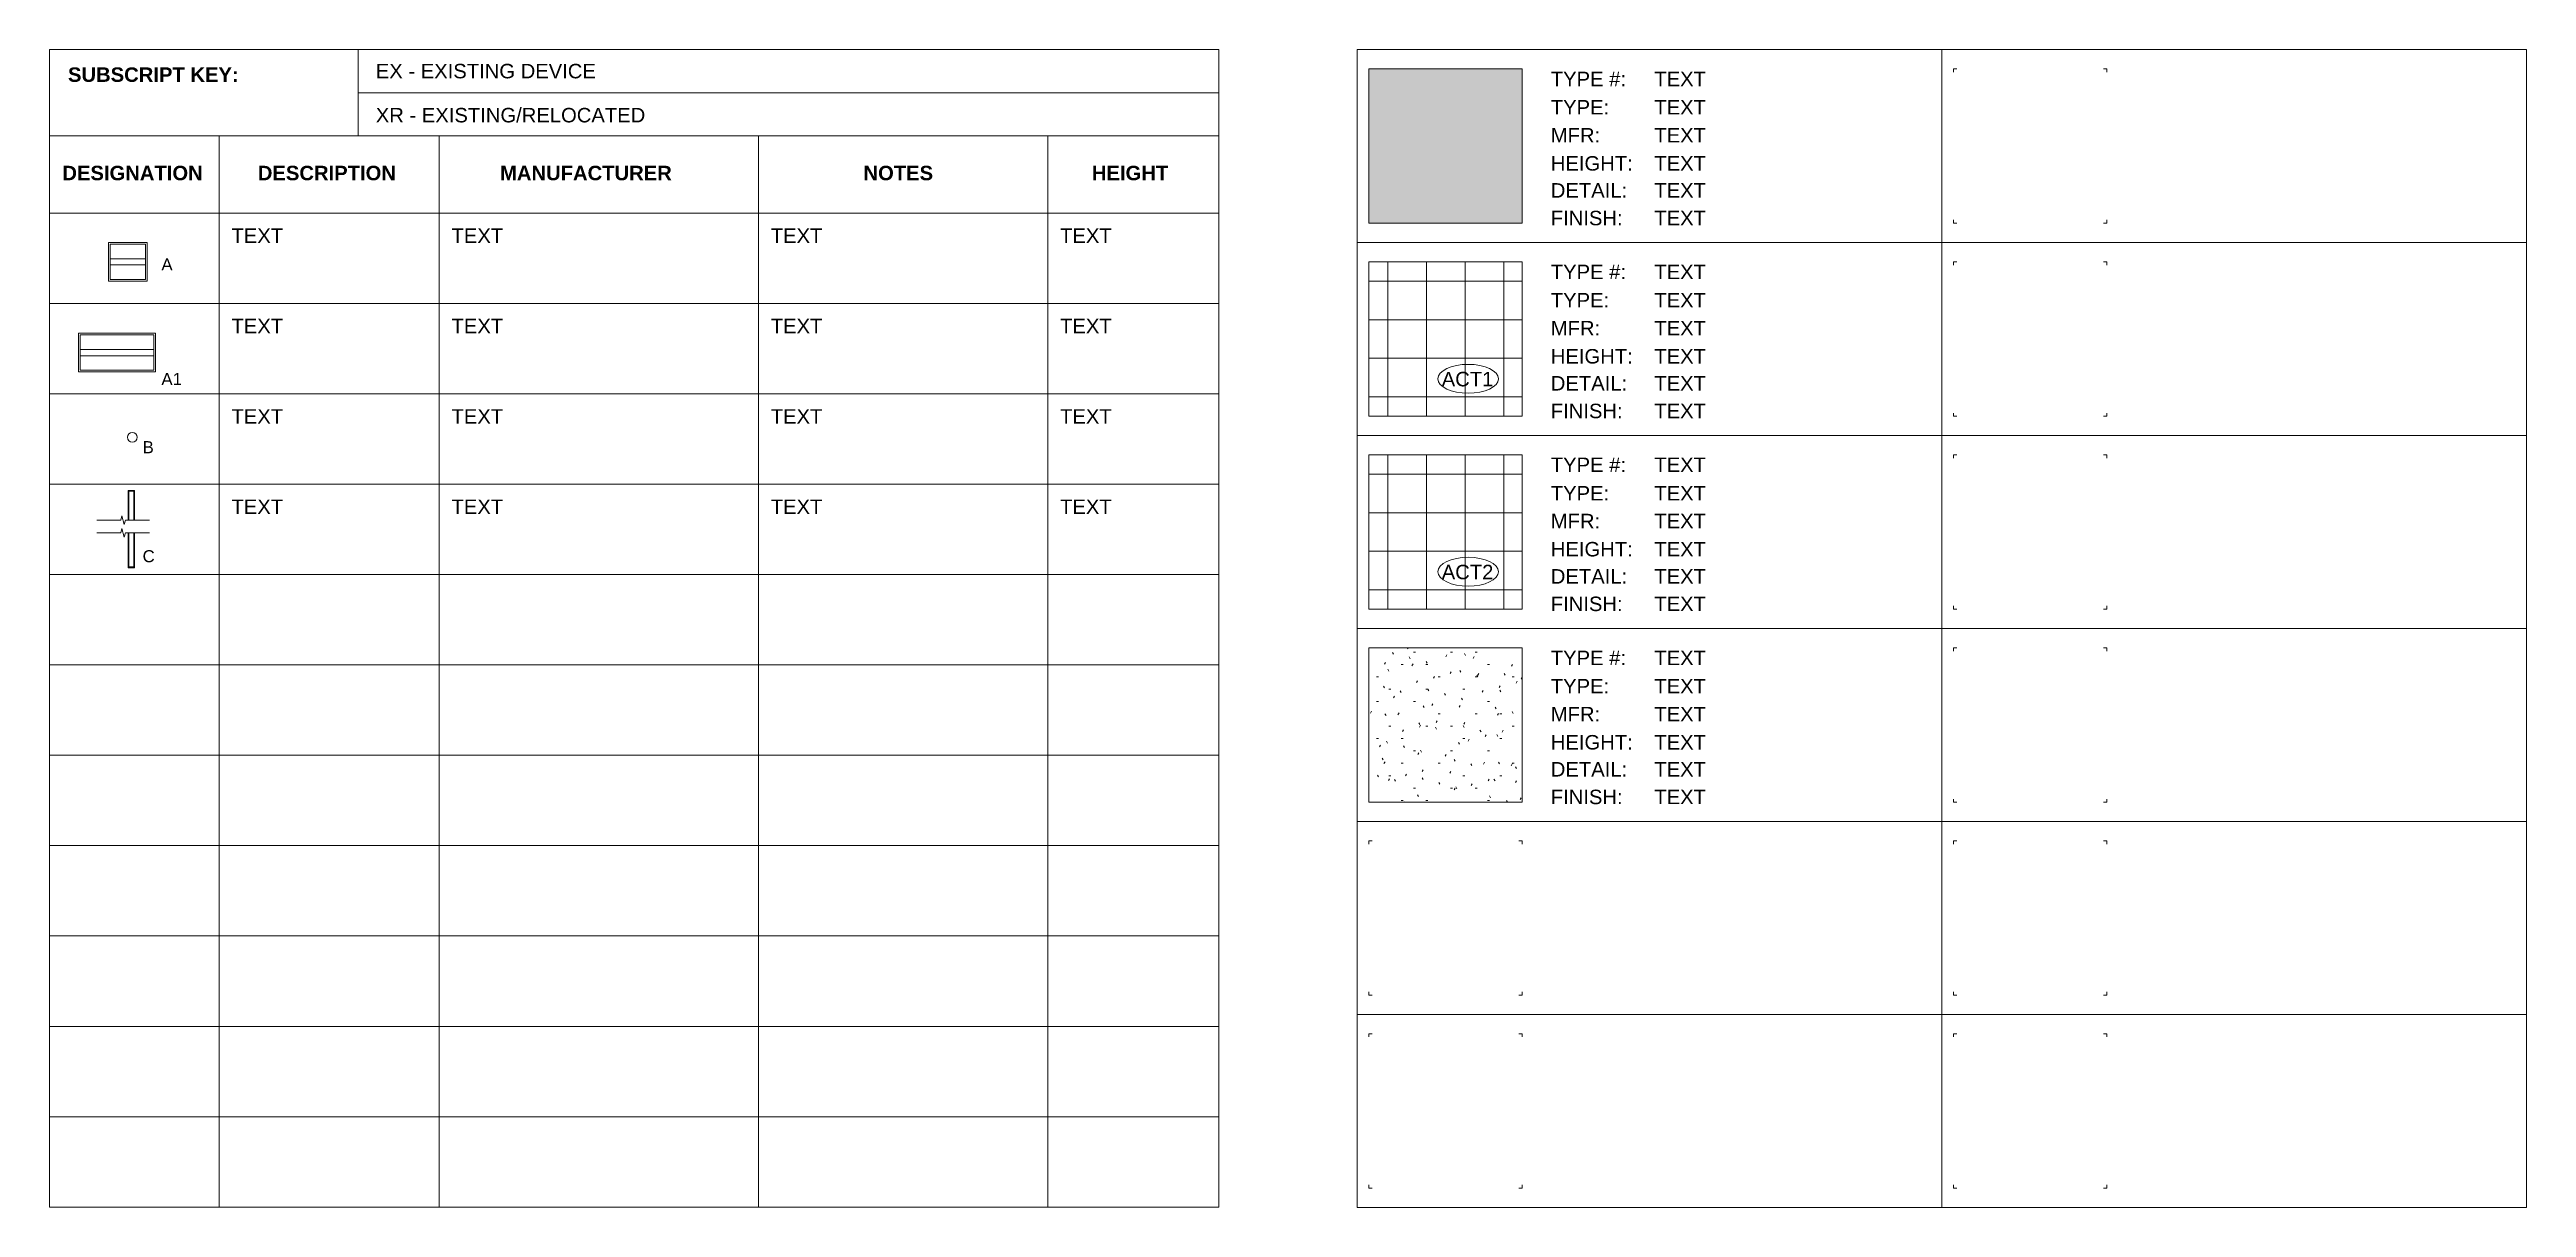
# Model space of a CAD drawing. Header units: inches. Extents: x -1086 to 2773, y -541 to 533.
# Drawn here: x 1232 to 2773, y -461 to 260 of the extents above; entities that cross this region are included whole.
import ezdxf

# ---------------------------------------------------------------- set-up
doc = ezdxf.new("R2010")
doc.units = ezdxf.units.IN
doc.header["$MEASUREMENT"] = 0
for name, color, linetype, lineweight in [('A-ANNO-NOTE', 131, 'Continuous', 20), ('A-DETL-GENF', 92, 'Continuous', 9), ('A-DETL-MEDM', 33, 'Continuous', 20), ('A-DETL-THIN', 151, 'Continuous', 9), ('E-LITE-EQPM', 33, 'Continuous', 9), ('G-ANNO-TEXT', 231, 'Continuous', 9)]:
    doc.layers.add(name, color=color, linetype=linetype, lineweight=lineweight)
doc.styles.add('Arial', font='arial.ttf', dxfattribs={"height": 7.5})
doc.styles.add('Arial_2', font='arial.ttf', dxfattribs={"height": 9})
doc.styles.add('Arial_B', font='arialbd.ttf', dxfattribs={"height": 9})

msp = doc.modelspace()

# ---------------------------------------------------------------- texts
at = {"layer": 'A-ANNO-NOTE', "lineweight": 9, "char_height": 9, "width": 38.345, "attachment_point": 2, "line_spacing_factor": 0.941778, "style": 'Arial_2'}
for s, insert in [('ACT1', (2114.4, 59.2)), ('ACT2', (2114.4, -60.8))]:
    msp.add_mtext(s, dxfattribs=dict(at, insert=insert))
at = {"layer": 'G-ANNO-TEXT', "color": 7, "attachment_point": 1}
for s, insert, char_height, width, style in [('SUBSCRIPT KEY:', (1243.7, 248.6), 9, 130.29, 'Arial_B'), ('EX - EXISTING DEVICE', (1435.2, 250.8), 9, 166.65, 'Arial_2'), ('TYPE #:', (2166.2, 245.9), 9, 56.964, 'Arial_2'), ('TEXT', (2230.6, 245.9), 9, 39.087, 'Arial_2'), ('XR - EXISTING/RELOCATED', (1435.2, 223.4), 9, 204.828, 'Arial_2'), ('TYPE:', (2166.2, 228.3), 9, 44.238, 'Arial_2'), ('TEXT', (2230.6, 228.3), 9, 39.087, 'Arial_2'), ('MFR:', (2166.2, 210.9), 9, 37.875, 'Arial_2'), ('TEXT', (2230.6, 210.9), 9, 39.087, 'Arial_2'), ('DESIGNATION', (1240.2, 187.4), 9, 106.656, 'Arial_B'), ('DESCRIPTION', (1361.8, 187.4), 9, 105.444, 'Arial_B'), ('MANUFACTURER', (1512.5, 187.4), 9, 130.896, 'Arial_B'), ('NOTES', (1738.6, 187.4), 9, 53.631, 'Arial_B'), ('HEIGHT', (1880.7, 187.4), 9, 58.479, 'Arial_B'), ('HEIGHT:', (2166.2, 193.4), 9, 62.418, 'Arial_2'), ('TEXT', (2230.6, 193.4), 9, 39.087, 'Arial_2'), ('DETAIL:', (2166.2, 176.6), 9, 57.873, 'Arial_2'), ('TEXT', (2230.6, 176.6), 9, 39.087, 'Arial_2'), ('FINISH:', (2166.2, 159.4), 9, 54.237, 'Arial_2'), ('TEXT', (2230.6, 159.4), 9, 39.087, 'Arial_2'), ('TEXT', (1345.4, 148.4), 9, 39.087, 'Arial_2'), ('TEXT', (1482.3, 148.4), 9, 39.087, 'Arial_2'), ('TEXT', (1680.9, 148.4), 9, 39.087, 'Arial_2'), ('TEXT', (1860.9, 148.4), 9, 39.087, 'Arial_2'), ('A', (1301.8, 129.8), 7.5, 8.787, 'Arial'), ('TYPE #:', (2166.2, 125.9), 9, 56.964, 'Arial_2'), ('TEXT', (2230.6, 125.9), 9, 39.087, 'Arial_2'), ('TYPE:', (2166.2, 108.3), 9, 44.238, 'Arial_2'), ('TEXT', (2230.6, 108.3), 9, 39.087, 'Arial_2'), ('TEXT', (1345.4, 92.2), 9, 39.087, 'Arial_2'), ('TEXT', (1482.3, 92.2), 9, 39.087, 'Arial_2'), ('TEXT', (1680.9, 92.2), 9, 39.087, 'Arial_2'), ('TEXT', (1860.9, 92.2), 9, 39.087, 'Arial_2'), ('MFR:', (2166.2, 90.9), 9, 37.875, 'Arial_2'), ('TEXT', (2230.6, 90.9), 9, 39.087, 'Arial_2'), ('HEIGHT:', (2166.2, 73.4), 9, 62.418, 'Arial_2'), ('TEXT', (2230.6, 73.4), 9, 39.087, 'Arial_2'), ('A1', (1301.8, 58.5), 7.5, 16.059, 'Arial'), ('DETAIL:', (2166.2, 56.6), 9, 57.873, 'Arial_2'), ('TEXT', (2230.6, 56.6), 9, 39.087, 'Arial_2'), ('TEXT', (1345.4, 36), 9, 39.087, 'Arial_2'), ('TEXT', (1482.3, 36), 9, 39.087, 'Arial_2'), ('TEXT', (1680.9, 36), 9, 39.087, 'Arial_2'), ('TEXT', (1860.9, 36), 9, 39.087, 'Arial_2'), ('FINISH:', (2166.2, 39.4), 9, 54.237, 'Arial_2'), ('TEXT', (2230.6, 39.4), 9, 39.087, 'Arial_2'), ('B', (1290.1, 16.1), 7.5, 8.787, 'Arial'), ('TYPE #:', (2166.2, 5.9), 9, 56.964, 'Arial_2'), ('TEXT', (2230.6, 5.9), 9, 39.087, 'Arial_2'), ('TYPE:', (2166.2, -11.8), 9, 44.238, 'Arial_2'), ('TEXT', (2230.6, -11.8), 9, 39.087, 'Arial_2'), ('TEXT', (1345.4, -20.2), 9, 39.087, 'Arial_2'), ('TEXT', (1482.3, -20.2), 9, 39.087, 'Arial_2'), ('TEXT', (1680.9, -20.2), 9, 39.087, 'Arial_2'), ('TEXT', (1860.9, -20.2), 9, 39.087, 'Arial_2'), ('MFR:', (2166.2, -29.1), 9, 37.875, 'Arial_2'), ('TEXT', (2230.6, -29.1), 9, 39.087, 'Arial_2'), ('C', (1290.1, -51.7), 7.5, 9.393, 'Arial'), ('HEIGHT:', (2166.2, -46.6), 9, 62.418, 'Arial_2'), ('TEXT', (2230.6, -46.6), 9, 39.087, 'Arial_2'), ('DETAIL:', (2166.2, -63.5), 9, 57.873, 'Arial_2'), ('TEXT', (2230.6, -63.5), 9, 39.087, 'Arial_2'), ('FINISH:', (2166.2, -80.6), 9, 54.237, 'Arial_2'), ('TEXT', (2230.6, -80.6), 9, 39.087, 'Arial_2'), ('TYPE #:', (2166.2, -114.2), 9, 56.964, 'Arial_2'), ('TEXT', (2230.6, -114.2), 9, 39.087, 'Arial_2'), ('TYPE:', (2166.2, -131.8), 9, 44.238, 'Arial_2'), ('TEXT', (2230.6, -131.8), 9, 39.087, 'Arial_2'), ('MFR:', (2166.2, -149.2), 9, 37.875, 'Arial_2'), ('TEXT', (2230.6, -149.2), 9, 39.087, 'Arial_2'), ('HEIGHT:', (2166.2, -166.7), 9, 62.418, 'Arial_2'), ('TEXT', (2230.6, -166.7), 9, 39.087, 'Arial_2'), ('DETAIL:', (2166.2, -183.5), 9, 57.873, 'Arial_2'), ('TEXT', (2230.6, -183.5), 9, 39.087, 'Arial_2'), ('FINISH:', (2166.2, -200.7), 9, 54.237, 'Arial_2'), ('TEXT', (2230.6, -200.7), 9, 39.087, 'Arial_2')]:
    msp.add_mtext(s, dxfattribs=dict(at, insert=insert, char_height=char_height, width=width, style=style))

# ---------------------------------------------------------------- blocks, each defined once
blk = doc.blocks.new('Family - ___-365451-_A1004 - Light Fixture Schedule')
at = {"layer": 'E-LITE-EQPM', "lineweight": 20}
for start, end in [(0, 180), (180, 0)]:
    blk.add_arc((-14.3, 18.5), 3, start, end, dxfattribs=at)
blk = doc.blocks.new('Family - ___-369048-_A1004 - Light Fixture Schedule')
at = {"layer": 'E-LITE-EQPM', "lineweight": 20}
for p, q in [((-12.9, -14.6), (-16.9, -14.6)), ((-16.9, -14.6), (-16.9, -33)), ((-13.4, -15.1), (-16.4, -15.1)), ((-16.4, -15.1), (-16.4, -33)), ((-13.4, -33), (-13.4, -15.1)), ((-12.9, -33), (-12.9, -14.6)), ((-16.9, -41), (-16.9, -62.6)), ((-16.4, -41), (-16.4, -62.1)), ((-13.4, -62.1), (-13.4, -41)), ((-12.9, -62.6), (-12.9, -41)), ((-16.9, -62.6), (-12.9, -62.6)), ((-16.4, -62.1), (-13.4, -62.1))]:
    blk.add_line(p, q, dxfattribs=at)
blk = doc.blocks.new('Family - ___-1055193-_A1004 - Light Fixture Schedule')
at = {"layer": 'E-LITE-EQPM', "lineweight": 20}
for p, q in [((-29.1, 139.7), (-5.1, 139.7)), ((-29.1, 115.7), (-29.1, 139.7)), ((-29.1, 115.7), (-29.1, 139.7)), ((-29.1, 139.7), (-5.1, 139.7)), ((-28.1, 116.7), (-28.1, 138.7)), ((-28.1, 138.7), (-6.1, 138.7)), ((-6.1, 138.7), (-6.1, 116.7)), ((-5.1, 139.7), (-5.1, 115.7)), ((-5.1, 139.7), (-5.1, 115.7)), ((-6.1, 129.6), (-28.1, 129.6)), ((-6.1, 125.8), (-28.1, 125.8)), ((-5.1, 115.7), (-29.1, 115.7)), ((-5.1, 115.7), (-29.1, 115.7)), ((-6.1, 116.7), (-28.1, 116.7))]:
    blk.add_line(p, q, dxfattribs=at)
blk = doc.blocks.new('Family - ___-1055233-_A1004 - Light Fixture Schedule')
at = {"layer": 'E-LITE-EQPM', "lineweight": 20}
for p, q in [((-47.8, 83.2), (0.2, 83.2)), ((-47.8, 59.2), (-47.8, 83.2)), ((-47.8, 59.2), (-47.8, 83.2)), ((-47.8, 83.2), (0.2, 83.2)), ((-46.8, 60.2), (-46.8, 82.2)), ((-46.8, 82.2), (-0.8, 82.2)), ((-0.8, 82.2), (-0.8, 60.2)), ((0.2, 83.2), (0.2, 59.2)), ((0.2, 83.2), (0.2, 59.2)), ((-0.8, 73.1), (-46.8, 73.1)), ((-0.8, 69.2), (-46.8, 69.2)), ((0.2, 59.2), (-47.8, 59.2)), ((0.2, 59.2), (-47.8, 59.2)), ((-0.8, 60.2), (-46.8, 60.2))]:
    blk.add_line(p, q, dxfattribs=at)
blk = doc.blocks.new('Double Break Line - Double Break Line-371848-_A1004 - Light Fixture Schedule')
at = {"layer": 'A-DETL-MEDM'}
for p, q in [((-20.8, -30.3), (-21.5, -33)), ((-19.3, -35.7), (-20.8, -30.3)), ((-32, -33), (-36.4, -33)), ((-32, -41), (-36.4, -41)), ((-21.5, -33), (-32, -33)), ((-32, -41), (-21.5, -41)), ((-21.5, -41), (-20.8, -38.3)), ((-20.8, -38.3), (-19.3, -43.7)), ((-18.5, -33), (-19.3, -35.7)), ((-19.3, -43.7), (-18.5, -41)), ((-8, -33), (-18.5, -33)), ((-18.5, -41), (-8, -41)), ((-8, -33), (-3.7, -33)), ((-8, -41), (-3.7, -41))]:
    blk.add_line(p, q, dxfattribs=at)
blk = doc.blocks.new('FORM Finish Tag - Default w_arrow-62639-_A1004 - Reflected Ceiling Schedule')
at = {"layer": 'A-ANNO-NOTE'}
blk.add_ellipse((3.3, 54.9), major_axis=(-18.8, 0), ratio=0.478314, dxfattribs=at)

# ---------------------------------------------------------------- hatches: boundary and pattern name
at = {"layer": 'A-DETL-GENF'}
msp.add_hatch(color=7, dxfattribs=at).paths.add_polyline_path([(2148.3, 151.7), (2148.3, 247.7), (2053.1, 247.7), (2053.1, 151.7)], flags=0)
h = msp.add_hatch(dxfattribs=at)
h.set_pattern_fill('FP_25', style=0, pattern_type=2)
h.set_pattern_definition([(0, (2040.87, -76.363), (0, 24), []), (90, (2040.87, -76.363), (-24, 1e-15), [])])
h.paths.add_polyline_path([(2148.3, 31.6), (2148.3, 127.6), (2053.1, 127.6), (2053.1, 31.6)], flags=0)
h = msp.add_hatch(dxfattribs=at)
h.set_pattern_fill('FP_26', style=0, pattern_type=2)
h.set_pattern_definition([(0, (2040.87, -196.408), (0, 24), []), (90, (2040.87, -196.408), (-24, 1e-15), [])])
h.paths.add_polyline_path([(2148.3, -88.4), (2148.3, 7.6), (2053.1, 7.6), (2053.1, -88.4)], flags=0)
h = msp.add_hatch(dxfattribs=at)
h.set_pattern_fill('FP_21', style=0, pattern_type=2)
h.set_pattern_definition([(0, (2111.455, 0), (30.72, 7.68), [1.267, -21.773, 1.267, -21.773, -122.88]), (0, (2111.455, 0), (30.72, 7.68), [-46.08, 1.267, -44.813, 1.267, -21.773, -53.76]), (0, (2111.455, 0), (30.72, 7.68), [-115.2, 1.267, -14.093, 1.267, -37.133]), (120, (2122.975, 3.84), (-22.01108, 22.7643), [1.267, -21.773, 1.267, -21.773, -122.88]), (120, (2122.975, 3.84), (-22.01108, 22.7643), [-46.08, 1.267, -44.813, 1.267, -21.773, -53.76]), (120, (2122.975, 3.84), (-22.01108, 22.7643), [-115.2, 1.267, -14.093, 1.267, -37.133]), (240, (2126.815, 19.2), (-8.70892, -30.4443), [1.267, -21.773, 1.267, -21.773, -122.88]), (240, (2126.815, 19.2), (-8.70892, -30.4443), [-46.08, 1.267, -44.813, 1.267, -21.773, -53.76]), (240, (2126.815, 19.2), (-8.70892, -30.4443), [-115.2, 1.267, -14.093, 1.267, -37.133])])
h.paths.add_polyline_path([(2148.3, -208.5), (2148.3, -112.5), (2053.1, -112.5), (2053.1, -208.5)], flags=0)

# ---------------------------------------------------------------- linework, layer by layer
at = {"layer": 'A-DETL-MEDM'}
for p, q in [((2045.7, 259.7), (2773.2, 259.7)), ((2148.3, 247.7), (2053.1, 247.7)), ((2053.1, 247.7), (2053.1, 151.7)), ((2148.3, 151.7), (2148.3, 247.7)), ((1232.2, 206), (1959.7, 206)), ((1337.7, 206), (1337.7, -460)), ((1474.6, 206), (1474.6, -460.3)), ((1673.2, 206), (1673.2, -460.3)), ((1853.2, 206), (1853.2, -460.3)), ((1232.2, 158), (1959.7, 158)), ((2053.1, 151.7), (2148.3, 151.7)), ((2148.3, 127.6), (2053.1, 127.6)), ((2053.1, 127.6), (2053.1, 31.6)), ((2148.3, 31.6), (2148.3, 127.6)), ((2053.1, 31.6), (2148.3, 31.6)), ((2148.3, 7.6), (2053.1, 7.6)), ((2053.1, 7.6), (2053.1, -88.4)), ((2148.3, -88.4), (2148.3, 7.6)), ((2053.1, -88.4), (2148.3, -88.4)), ((2148.3, -112.5), (2053.1, -112.5)), ((2053.1, -112.5), (2053.1, -208.5)), ((2148.3, -208.5), (2148.3, -112.5)), ((2053.1, -208.5), (2148.3, -208.5))]:
    msp.add_line(p, q, dxfattribs=at)
at = {"layer": 'A-DETL-THIN'}
for p, q in [((1232.2, 259.7), (1959.7, 259.7)), ((1232.2, -460.3), (1232.2, 259.7)), ((1424.2, 206), (1424.2, 259.7)), ((1959.7, 259.7), (1959.7, -460.3)), ((2045.7, 259.7), (2773.2, 259.7)), ((2045.7, 259.7), (2773.2, 259.7)), ((2045.7, 259.7), (2773.2, 259.7)), ((2045.7, -406.6), (2045.7, 259.7)), ((2045.7, -460.6), (2045.7, 259.7)), ((2053.1, 247.7), (2055.1, 247.7)), ((2053.1, 247.7), (2053.1, 245.7)), ((2148.3, 247.7), (2146.3, 247.7)), ((2148.3, 247.7), (2148.3, 245.7)), ((2409.4, 259.7), (2409.4, -460.6)), ((2416.8, 247.7), (2418.8, 247.7)), ((2416.8, 247.7), (2416.8, 245.7)), ((2512.1, 247.7), (2510.1, 247.7)), ((2512.1, 247.7), (2512.1, 245.7)), ((2773.2, 259.7), (2773.2, -406.6)), ((2773.2, 259.7), (2773.2, -460.6)), ((1424.2, 232.8), (1959.7, 232.8)), ((2045.7, 139.7), (2773.2, 139.7)), ((2053.1, 151.7), (2053.1, 153.7)), ((2053.1, 151.7), (2055.1, 151.7)), ((2148.3, 151.7), (2146.3, 151.7)), ((2148.3, 151.7), (2148.3, 153.7)), ((2416.8, 151.7), (2416.8, 153.7)), ((2416.8, 151.7), (2418.8, 151.7)), ((2512.1, 151.7), (2510.1, 151.7)), ((2512.1, 151.7), (2512.1, 153.7)), ((2053.1, 127.6), (2055.1, 127.6)), ((2053.1, 127.6), (2053.1, 125.6)), ((2148.3, 127.6), (2146.3, 127.6)), ((2148.3, 127.6), (2148.3, 125.6)), ((2416.8, 127.6), (2418.8, 127.6)), ((2416.8, 127.6), (2416.8, 125.6)), ((2512.1, 127.6), (2510.1, 127.6)), ((2512.1, 127.6), (2512.1, 125.6)), ((1232.2, 101.8), (1959.7, 101.8)), ((1232.2, 45.6), (1959.7, 45.6)), ((2053.1, 31.6), (2053.1, 33.6)), ((2053.1, 31.6), (2055.1, 31.6)), ((2148.3, 31.6), (2146.3, 31.6)), ((2148.3, 31.6), (2148.3, 33.6)), ((2416.8, 31.6), (2416.8, 33.6)), ((2416.8, 31.6), (2418.8, 31.6)), ((2512.1, 31.6), (2510.1, 31.6)), ((2512.1, 31.6), (2512.1, 33.6)), ((2045.7, 19.6), (2773.2, 19.6)), ((2053.1, 7.6), (2055.1, 7.6)), ((2053.1, 7.6), (2053.1, 5.6)), ((2148.3, 7.6), (2146.3, 7.6)), ((2148.3, 7.6), (2148.3, 5.6)), ((2416.8, 7.6), (2418.8, 7.6)), ((2416.8, 7.6), (2416.8, 5.6)), ((2512.1, 7.6), (2510.1, 7.6)), ((2512.1, 7.6), (2512.1, 5.6)), ((1232.2, -10.6), (1959.7, -10.6)), ((1232.2, -66.9), (1959.7, -66.9)), ((2053.1, -88.4), (2053.1, -86.4)), ((2053.1, -88.4), (2055.1, -88.4)), ((2148.3, -88.4), (2146.3, -88.4)), ((2148.3, -88.4), (2148.3, -86.4)), ((2416.8, -88.4), (2416.8, -86.4)), ((2416.8, -88.4), (2418.8, -88.4)), ((2512.1, -88.4), (2510.1, -88.4)), ((2512.1, -88.4), (2512.1, -86.4)), ((2045.7, -100.4), (2773.2, -100.4)), ((1232.2, -123.1), (1959.7, -123.1)), ((2053.1, -112.5), (2055.1, -112.5)), ((2053.1, -112.5), (2053.1, -114.5)), ((2148.3, -112.5), (2146.3, -112.5)), ((2148.3, -112.5), (2148.3, -114.5)), ((2416.8, -112.5), (2418.8, -112.5)), ((2416.8, -112.5), (2416.8, -114.5)), ((2512.1, -112.5), (2510.1, -112.5)), ((2512.1, -112.5), (2512.1, -114.5)), ((1232.2, -179.3), (1959.7, -179.3)), ((2053.1, -208.5), (2053.1, -206.5)), ((2053.1, -208.5), (2055.1, -208.5)), ((2148.3, -208.5), (2146.3, -208.5)), ((2148.3, -208.5), (2148.3, -206.5)), ((2416.8, -208.5), (2416.8, -206.5)), ((2416.8, -208.5), (2418.8, -208.5)), ((2512.1, -208.5), (2510.1, -208.5)), ((2512.1, -208.5), (2512.1, -206.5)), ((2045.7, -220.5), (2773.2, -220.5)), ((1232.2, -235.5), (1959.7, -235.5)), ((2053.1, -232.5), (2055.1, -232.5)), ((2053.1, -232.5), (2053.1, -234.5)), ((2148.3, -232.5), (2146.3, -232.5)), ((2148.3, -232.5), (2148.3, -234.5)), ((2416.8, -232.5), (2418.8, -232.5)), ((2416.8, -232.5), (2416.8, -234.5)), ((2512.1, -232.5), (2510.1, -232.5)), ((2512.1, -232.5), (2512.1, -234.5)), ((1232.2, -291.7), (1959.7, -291.7)), ((2053.1, -328.5), (2053.1, -326.5)), ((2053.1, -328.5), (2055.1, -328.5)), ((2148.3, -328.5), (2146.3, -328.5)), ((2148.3, -328.5), (2148.3, -326.5)), ((2416.8, -328.5), (2416.8, -326.5)), ((2416.8, -328.5), (2418.8, -328.5)), ((2512.1, -328.5), (2510.1, -328.5)), ((2512.1, -328.5), (2512.1, -326.5)), ((1232.2, -347.9), (1959.7, -347.9)), ((2045.7, -340.5), (2773.2, -340.5)), ((2053.1, -352.5), (2055.1, -352.5)), ((2053.1, -352.5), (2053.1, -354.5)), ((2148.3, -352.5), (2146.3, -352.5)), ((2148.3, -352.5), (2148.3, -354.5)), ((2416.8, -352.5), (2418.8, -352.5)), ((2416.8, -352.5), (2416.8, -354.5)), ((2512.1, -352.5), (2510.1, -352.5)), ((2512.1, -352.5), (2512.1, -354.5)), ((1232.2, -404.1), (1959.7, -404.1)), ((2053.1, -448.5), (2053.1, -446.5)), ((2148.3, -448.5), (2148.3, -446.5)), ((2416.8, -448.5), (2416.8, -446.5)), ((2512.1, -448.5), (2512.1, -446.5)), ((1959.7, -460.3), (1232.2, -460.3)), ((2773.2, -460.6), (2045.7, -460.6)), ((2053.1, -448.5), (2055.1, -448.5)), ((2148.3, -448.5), (2146.3, -448.5)), ((2416.8, -448.5), (2418.8, -448.5)), ((2512.1, -448.5), (2510.1, -448.5))]:
    msp.add_line(p, q, dxfattribs=at)

# ---------------------------------------------------------------- block references
at = {"color": 250, "lineweight": 20}
for name in ['Family - ___-1055193-_A1004 - Light Fixture Schedule', 'Family - ___-1055233-_A1004 - Light Fixture Schedule', 'Family - ___-365451-_A1004 - Light Fixture Schedule', 'Family - ___-369048-_A1004 - Light Fixture Schedule']:
    msp.add_blockref(name, (1298, 0), dxfattribs=at)
at = {"layer": 'A-ANNO-NOTE'}
for p in [(2111.5, 0), (2111.5, -120)]:
    msp.add_blockref('FORM Finish Tag - Default w_arrow-62639-_A1004 - Reflected Ceiling Schedule', p, dxfattribs=at)
at = {"layer": 'A-DETL-GENF'}
msp.add_blockref('Double Break Line - Double Break Line-371848-_A1004 - Light Fixture Schedule', (1298, 0), dxfattribs=at)

msp.set_redraw_order([(e.dxf.handle, doc.entitydb.next_handle()) for e in msp.query("TEXT MTEXT ATTDEF DIMENSION ARC_DIMENSION")])  # texts and dimensions are drawn at this point

doc.saveas('drawing.dxf')
